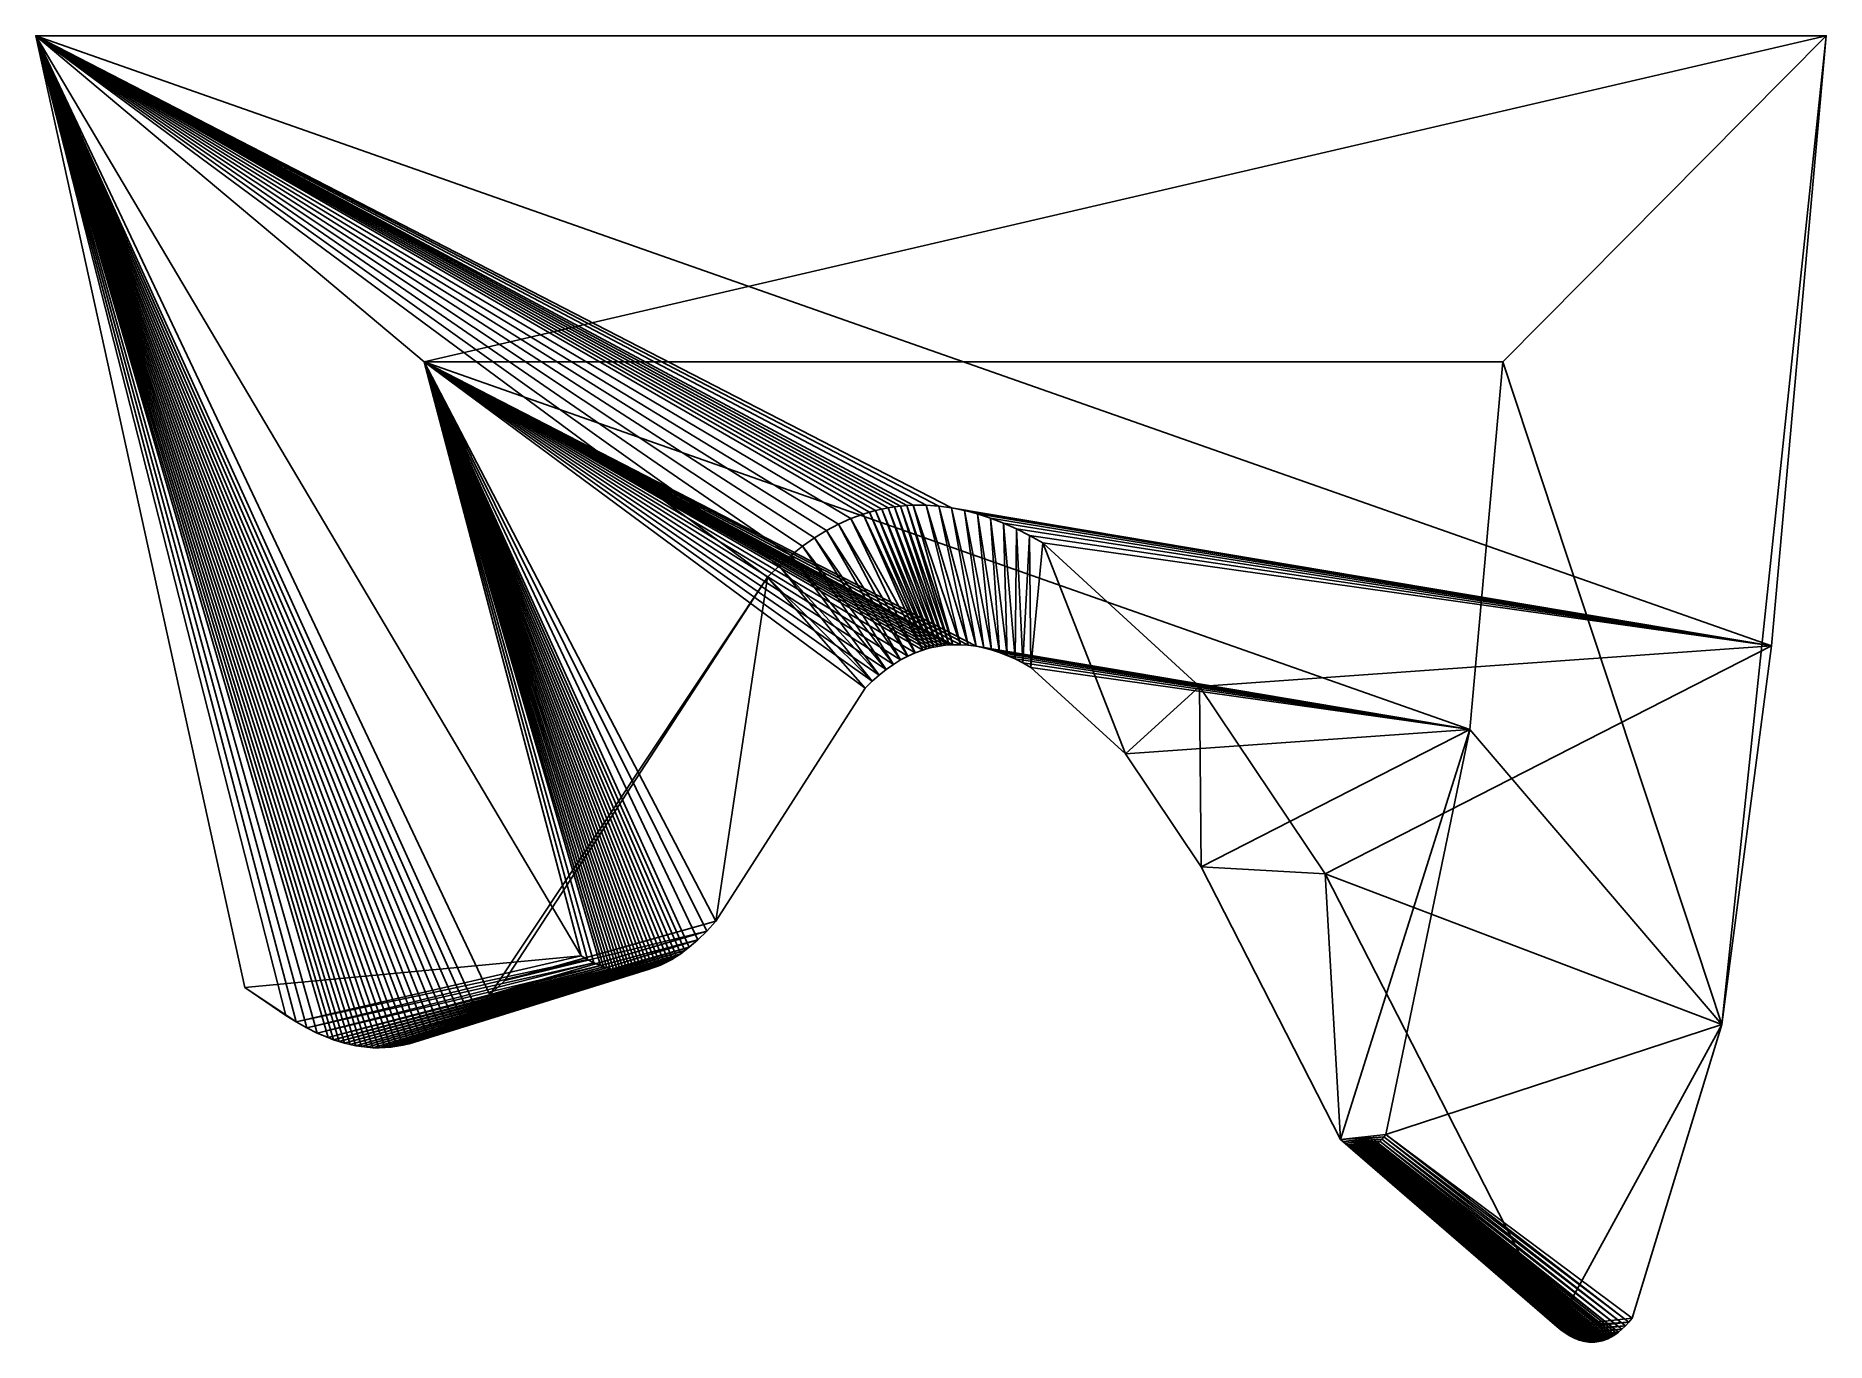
# Model space of a CAD drawing. Extents: x -1 to 1, y -1.46 to 0.
import ezdxf

# ---------------------------------------------------------------- set-up
doc = ezdxf.new("R2010")
doc.units = 0

msp = doc.modelspace()

# ---------------------------------------------------------------- linework, layer by layer
at = {"color": 1}
for points in [[(1, 0, -0.3), (-1, 0, -0.3), (-1, 0, 0.184809)], [(1, 0, -0.3), (-1, 0, 0.184809), (1, 0, 0.184809)], [(-1, 0, -0.3), (-0.766589, -1.062928, -0.3), (-0.766589, -1.062928, 0.184809)], [(-1, 0, -0.3), (-0.766589, -1.062928, 0.184809), (-1, 0, 0.184809)], [(0.938978, -0.68147, -0.3), (-1, 0, -0.3), (1, 0, -0.3)], [(-1, 0, -0.3), (-0.720764, -1.094327, -0.3), (-0.766589, -1.062928, -0.3)], [(-1, 0, -0.3), (-0.70914, -1.101388, -0.3), (-0.720764, -1.094327, -0.3)], [(-1, 0, -0.3), (-0.697404, -1.107923, -0.3), (-0.70914, -1.101388, -0.3)], [(-1, 0, -0.3), (-0.685534, -1.113826, -0.3), (-0.697404, -1.107923, -0.3)], [(-1, 0, -0.3), (-0.673507, -1.118994, -0.3), (-0.685534, -1.113826, -0.3)], [(-1, 0, -0.3), (-0.667428, -1.121268, -0.3), (-0.673507, -1.118994, -0.3)], [(-1, 0, -0.3), (-0.661301, -1.123319, -0.3), (-0.667428, -1.121268, -0.3)], [(-1, 0, -0.3), (-0.655124, -1.125134, -0.3), (-0.661301, -1.123319, -0.3)], [(-1, 0, -0.3), (-0.648894, -1.126698, -0.3), (-0.655124, -1.125134, -0.3)], [(-1, 0, -0.3), (-0.642608, -1.128, -0.3), (-0.648894, -1.126698, -0.3)], [(-1, 0, -0.3), (-0.636263, -1.129025, -0.3), (-0.642608, -1.128, -0.3)], [(-1, 0, -0.3), (-0.629857, -1.129761, -0.3), (-0.636263, -1.129025, -0.3)], [(-1, 0, -0.3), (-0.623386, -1.130195, -0.3), (-0.629857, -1.129761, -0.3)], [(-1, 0, -0.3), (-0.616848, -1.130313, -0.3), (-0.623386, -1.130195, -0.3)], [(-1, 0, -0.3), (-0.610241, -1.130102, -0.3), (-0.616848, -1.130313, -0.3)], [(-1, 0, -0.3), (-0.60356, -1.12955, -0.3), (-0.610241, -1.130102, -0.3)], [(-1, 0, -0.3), (-0.596804, -1.128642, -0.3), (-0.60356, -1.12955, -0.3)], [(-1, 0, -0.3), (-0.58997, -1.127366, -0.3), (-0.596804, -1.128642, -0.3)], [(-1, 0, -0.3), (-0.583054, -1.125709, -0.3), (-0.58997, -1.127366, -0.3)], [(-1, 0, -0.3), (-0.576055, -1.123657, -0.3), (-0.583054, -1.125709, -0.3)], [(-1, 0, -0.3), (-0.568969, -1.121198, -0.3), (-0.576055, -1.123657, -0.3)], [(-1, 0, -0.3), (-0.561794, -1.118318, -0.3), (-0.568969, -1.121198, -0.3)], [(-1, 0, -0.3), (-0.554526, -1.115004, -0.3), (-0.561794, -1.118318, -0.3)], [(-1, 0, -0.3), (-0.547163, -1.111243, -0.3), (-0.554526, -1.115004, -0.3)], [(-1, 0, -0.3), (-0.539702, -1.107021, -0.3), (-0.547163, -1.111243, -0.3)], [(-1, 0, -0.3), (-0.53214, -1.102327, -0.3), (-0.539702, -1.107021, -0.3)], [(-1, 0, -0.3), (-0.524475, -1.097145, -0.3), (-0.53214, -1.102327, -0.3)], [(-1, 0, -0.3), (-0.516704, -1.091464, -0.3), (-0.524475, -1.097145, -0.3)], [(-1, 0, -0.3), (-0.508824, -1.08527, -0.3), (-0.516704, -1.091464, -0.3)], [(-1, 0, -0.3), (-0.492724, -1.071291, -0.3), (-0.508824, -1.08527, -0.3)], [(-1, 0, -0.3), (-0.182493, -0.604715, -0.3), (-0.492724, -1.071291, -0.3)], [(-1, 0, -0.3), (-0.16961, -0.592039, -0.3), (-0.182493, -0.604715, -0.3)], [(-1, 0, -0.3), (-0.156583, -0.580497, -0.3), (-0.16961, -0.592039, -0.3)], [(-1, 0, -0.3), (-0.143419, -0.570074, -0.3), (-0.156583, -0.580497, -0.3)], [(-1, 0, -0.3), (-0.130124, -0.560756, -0.3), (-0.143419, -0.570074, -0.3)], [(-1, 0, -0.3), (-0.116704, -0.55253, -0.3), (-0.130124, -0.560756, -0.3)], [(-1, 0, -0.3), (-0.103165, -0.545383, -0.3), (-0.116704, -0.55253, -0.3)], [(-1, 0, -0.3), (-0.089513, -0.539299, -0.3), (-0.103165, -0.545383, -0.3)], [(-1, 0, -0.3), (-0.075754, -0.534266, -0.3), (-0.089513, -0.539299, -0.3)], [(-1, 0, -0.3), (-0.068836, -0.532139, -0.3), (-0.075754, -0.534266, -0.3)], [(-1, 0, -0.3), (-0.061893, -0.530269, -0.3), (-0.068836, -0.532139, -0.3)], [(-1, 0, -0.3), (-0.054927, -0.528655, -0.3), (-0.061893, -0.530269, -0.3)], [(-1, 0, -0.3), (-0.047938, -0.527295, -0.3), (-0.054927, -0.528655, -0.3)], [(-1, 0, -0.3), (-0.040926, -0.526187, -0.3), (-0.047938, -0.527295, -0.3)], [(-1, 0, -0.3), (-0.033893, -0.525329, -0.3), (-0.040926, -0.526187, -0.3)], [(-1, 0, -0.3), (-0.026839, -0.524721, -0.3), (-0.033893, -0.525329, -0.3)], [(-1, 0, -0.3), (-0.019765, -0.524359, -0.3), (-0.026839, -0.524721, -0.3)], [(-1, 0, -0.3), (-0.00556, -0.52437, -0.3), (-0.019765, -0.524359, -0.3)], [(-1, 0, -0.3), (0.008717, -0.525349, -0.3), (-0.00556, -0.52437, -0.3)], [(-1, 0, -0.3), (0.023058, -0.527281, -0.3), (0.008717, -0.525349, -0.3)], [(0.938978, -0.68147, -0.3), (0.023058, -0.527281, -0.3), (-1, 0, -0.3)], [(1, 0, 0.184809), (-1, 0, 0.184809), (-0.566031, -0.364266, 0.350233)], [(-1, 0, 0.184809), (-0.766589, -1.062928, 0.184809), (-0.390814, -1.027752, 0.350233)], [(-0.390814, -1.027752, 0.350233), (-0.566031, -0.364266, 0.350233), (-1, 0, 0.184809)], [(-0.566031, -0.364266, 0.350233), (0.638788, -0.364266, 0.350233), (1, 0, 0.184809)], [(0.883434, -1.104211, 0.184809), (1, 0, 0.184809), (0.638788, -0.364266, 0.350233)], [(0.938978, -0.68147, -0.3), (1, 0, 0.184809), (0.883434, -1.104211, 0.184809)], [(0.938978, -0.68147, -0.3), (1, 0, -0.3), (1, 0, 0.184809)], [(0.602028, -0.77479, 0.350233), (0.638788, -0.364266, 0.350233), (-0.566031, -0.364266, 0.350233)], [(-0.566031, -0.364266, 0.350233), (-0.390814, -1.027752, 0.350233), (-0.383744, -1.031689, 0.350233)], [(-0.566031, -0.364266, 0.350233), (-0.383744, -1.031689, 0.350233), (-0.376594, -1.035245, 0.350233)], [(-0.566031, -0.364266, 0.350233), (-0.376594, -1.035245, 0.350233), (-0.369349, -1.038358, 0.350233)], [(-0.566031, -0.364266, 0.350233), (-0.369349, -1.038358, 0.350233), (-0.365687, -1.039729, 0.350233)], [(-0.566031, -0.364266, 0.350233), (-0.365687, -1.039729, 0.350233), (-0.361996, -1.040964, 0.350233)], [(-0.566031, -0.364266, 0.350233), (-0.361996, -1.040964, 0.350233), (-0.358275, -1.042057, 0.350233)], [(-0.566031, -0.364266, 0.350233), (-0.358275, -1.042057, 0.350233), (-0.354522, -1.043, 0.350233)], [(-0.566031, -0.364266, 0.350233), (-0.354522, -1.043, 0.350233), (-0.350735, -1.043784, 0.350233)], [(-0.566031, -0.364266, 0.350233), (-0.350735, -1.043784, 0.350233), (-0.346913, -1.044401, 0.350233)], [(-0.566031, -0.364266, 0.350233), (-0.346913, -1.044401, 0.350233), (-0.343053, -1.044845, 0.350233)], [(-0.566031, -0.364266, 0.350233), (-0.343053, -1.044845, 0.350233), (-0.339155, -1.045106, 0.350233)], [(-0.566031, -0.364266, 0.350233), (-0.339155, -1.045106, 0.350233), (-0.335217, -1.045177, 0.350233)], [(-0.566031, -0.364266, 0.350233), (-0.335217, -1.045177, 0.350233), (-0.331236, -1.04505, 0.350233)], [(-0.566031, -0.364266, 0.350233), (-0.331236, -1.04505, 0.350233), (-0.327212, -1.044717, 0.350233)], [(-0.566031, -0.364266, 0.350233), (-0.327212, -1.044717, 0.350233), (-0.323142, -1.04417, 0.350233)], [(-0.566031, -0.364266, 0.350233), (-0.323142, -1.04417, 0.350233), (-0.319025, -1.043402, 0.350233)], [(-0.566031, -0.364266, 0.350233), (-0.319025, -1.043402, 0.350233), (-0.314859, -1.042404, 0.350233)], [(-0.566031, -0.364266, 0.350233), (-0.314859, -1.042404, 0.350233), (-0.310643, -1.041168, 0.350233)], [(-0.566031, -0.364266, 0.350233), (-0.310643, -1.041168, 0.350233), (-0.306374, -1.039686, 0.350233)], [(-0.566031, -0.364266, 0.350233), (-0.306374, -1.039686, 0.350233), (-0.302051, -1.037951, 0.350233)], [(-0.566031, -0.364266, 0.350233), (-0.302051, -1.037951, 0.350233), (-0.297673, -1.035955, 0.350233)], [(-0.566031, -0.364266, 0.350233), (-0.297673, -1.035955, 0.350233), (-0.293238, -1.033689, 0.350233)], [(-0.566031, -0.364266, 0.350233), (-0.293238, -1.033689, 0.350233), (-0.288743, -1.031146, 0.350233)], [(-0.566031, -0.364266, 0.350233), (-0.288743, -1.031146, 0.350233), (-0.284188, -1.028318, 0.350233)], [(-0.566031, -0.364266, 0.350233), (-0.284188, -1.028318, 0.350233), (-0.27957, -1.025196, 0.350233)], [(-0.566031, -0.364266, 0.350233), (-0.27957, -1.025196, 0.350233), (-0.274889, -1.021774, 0.350233)], [(-0.566031, -0.364266, 0.350233), (-0.274889, -1.021774, 0.350233), (-0.270142, -1.018043, 0.350233)], [(-0.566031, -0.364266, 0.350233), (-0.270142, -1.018043, 0.350233), (-0.260443, -1.009622, 0.350233)], [(-0.566031, -0.364266, 0.350233), (-0.260443, -1.009622, 0.350233), (-0.250462, -0.99987, 0.350233)], [(-0.566031, -0.364266, 0.350233), (-0.250462, -0.99987, 0.350233), (-0.240184, -0.988724, 0.350233)], [(-0.566031, -0.364266, 0.350233), (-0.240184, -0.988724, 0.350233), (-0.073557, -0.728552, 0.350233)], [(-0.566031, -0.364266, 0.350233), (-0.073557, -0.728552, 0.350233), (-0.065796, -0.720916, 0.350233)], [(-0.566031, -0.364266, 0.350233), (-0.065796, -0.720916, 0.350233), (-0.057948, -0.713963, 0.350233)], [(-0.566031, -0.364266, 0.350233), (-0.057948, -0.713963, 0.350233), (-0.050018, -0.707684, 0.350233)], [(-0.566031, -0.364266, 0.350233), (-0.050018, -0.707684, 0.350233), (-0.042009, -0.702071, 0.350233)], [(-0.566031, -0.364266, 0.350233), (-0.042009, -0.702071, 0.350233), (-0.033925, -0.697115, 0.350233)], [(-0.566031, -0.364266, 0.350233), (-0.033925, -0.697115, 0.350233), (-0.025769, -0.692809, 0.350233)], [(-0.566031, -0.364266, 0.350233), (-0.025769, -0.692809, 0.350233), (-0.017545, -0.689145, 0.350233)], [(-0.566031, -0.364266, 0.350233), (-0.017545, -0.689145, 0.350233), (-0.009256, -0.686112, 0.350233)], [(-0.566031, -0.364266, 0.350233), (-0.009256, -0.686112, 0.350233), (-0.005089, -0.684831, 0.350233)], [(-0.566031, -0.364266, 0.350233), (-0.005089, -0.684831, 0.350233), (-0.000906, -0.683705, 0.350233)], [(-0.566031, -0.364266, 0.350233), (-0.000906, -0.683705, 0.350233), (0.00329, -0.682732, 0.350233)], [(-0.566031, -0.364266, 0.350233), (0.00329, -0.682732, 0.350233), (0.007501, -0.681913, 0.350233)], [(-0.566031, -0.364266, 0.350233), (0.007501, -0.681913, 0.350233), (0.011724, -0.681246, 0.350233)], [(-0.566031, -0.364266, 0.350233), (0.011724, -0.681246, 0.350233), (0.015961, -0.680729, 0.350233)], [(-0.566031, -0.364266, 0.350233), (0.015961, -0.680729, 0.350233), (0.020211, -0.680363, 0.350233)], [(-0.566031, -0.364266, 0.350233), (0.020211, -0.680363, 0.350233), (0.024472, -0.680145, 0.350233)], [(-0.566031, -0.364266, 0.350233), (0.024472, -0.680145, 0.350233), (0.033029, -0.680151, 0.350233)], [(-0.566031, -0.364266, 0.350233), (0.033029, -0.680151, 0.350233), (0.04163, -0.680741, 0.350233)], [(-0.566031, -0.364266, 0.350233), (0.04163, -0.680741, 0.350233), (0.050269, -0.681905, 0.350233)], [(0.602028, -0.77479, 0.350233), (-0.566031, -0.364266, 0.350233), (0.050269, -0.681905, 0.350233)], [(0.638788, -0.364266, 0.350233), (0.602028, -0.77479, 0.350233), (0.883434, -1.104211, 0.184809)], [(-0.103165, -0.545383, -0.3), (-0.089513, -0.539299, -0.3), (-0.089513, -0.539299, 0.184809)], [(-0.103165, -0.545383, -0.3), (-0.089513, -0.539299, 0.184809), (-0.103165, -0.545383, 0.184809)], [(-0.103165, -0.545383, 0.184809), (-0.089513, -0.539299, 0.184809), (-0.017545, -0.689145, 0.350233)], [(-0.089513, -0.539299, -0.3), (-0.075754, -0.534266, -0.3), (-0.075754, -0.534266, 0.184809)], [(-0.089513, -0.539299, -0.3), (-0.075754, -0.534266, 0.184809), (-0.089513, -0.539299, 0.184809)], [(-0.089513, -0.539299, 0.184809), (-0.075754, -0.534266, 0.184809), (-0.009256, -0.686112, 0.350233)], [(-0.009256, -0.686112, 0.350233), (-0.017545, -0.689145, 0.350233), (-0.089513, -0.539299, 0.184809)], [(-0.075754, -0.534266, -0.3), (-0.068836, -0.532139, -0.3), (-0.068836, -0.532139, 0.184809)], [(-0.075754, -0.534266, -0.3), (-0.068836, -0.532139, 0.184809), (-0.075754, -0.534266, 0.184809)], [(-0.075754, -0.534266, 0.184809), (-0.068836, -0.532139, 0.184809), (-0.005089, -0.684831, 0.350233)], [(-0.005089, -0.684831, 0.350233), (-0.009256, -0.686112, 0.350233), (-0.075754, -0.534266, 0.184809)], [(-0.068836, -0.532139, -0.3), (-0.061893, -0.530269, -0.3), (-0.061893, -0.530269, 0.184809)], [(-0.068836, -0.532139, -0.3), (-0.061893, -0.530269, 0.184809), (-0.068836, -0.532139, 0.184809)], [(-0.068836, -0.532139, 0.184809), (-0.061893, -0.530269, 0.184809), (-0.000906, -0.683705, 0.350233)], [(-0.000906, -0.683705, 0.350233), (-0.005089, -0.684831, 0.350233), (-0.068836, -0.532139, 0.184809)], [(-0.061893, -0.530269, -0.3), (-0.054927, -0.528655, -0.3), (-0.054927, -0.528655, 0.184809)], [(-0.061893, -0.530269, -0.3), (-0.054927, -0.528655, 0.184809), (-0.061893, -0.530269, 0.184809)], [(-0.061893, -0.530269, 0.184809), (-0.054927, -0.528655, 0.184809), (0.00329, -0.682732, 0.350233)], [(0.00329, -0.682732, 0.350233), (-0.000906, -0.683705, 0.350233), (-0.061893, -0.530269, 0.184809)], [(-0.054927, -0.528655, -0.3), (-0.047938, -0.527295, -0.3), (-0.047938, -0.527295, 0.184809)], [(-0.054927, -0.528655, -0.3), (-0.047938, -0.527295, 0.184809), (-0.054927, -0.528655, 0.184809)], [(-0.054927, -0.528655, 0.184809), (-0.047938, -0.527295, 0.184809), (0.007501, -0.681913, 0.350233)], [(0.007501, -0.681913, 0.350233), (0.00329, -0.682732, 0.350233), (-0.054927, -0.528655, 0.184809)], [(-0.047938, -0.527295, -0.3), (-0.040926, -0.526187, -0.3), (-0.040926, -0.526187, 0.184809)], [(-0.047938, -0.527295, -0.3), (-0.040926, -0.526187, 0.184809), (-0.047938, -0.527295, 0.184809)], [(-0.047938, -0.527295, 0.184809), (-0.040926, -0.526187, 0.184809), (0.011724, -0.681246, 0.350233)], [(0.011724, -0.681246, 0.350233), (0.007501, -0.681913, 0.350233), (-0.047938, -0.527295, 0.184809)], [(-0.040926, -0.526187, -0.3), (-0.033893, -0.525329, -0.3), (-0.033893, -0.525329, 0.184809)], [(-0.040926, -0.526187, -0.3), (-0.033893, -0.525329, 0.184809), (-0.040926, -0.526187, 0.184809)], [(-0.040926, -0.526187, 0.184809), (-0.033893, -0.525329, 0.184809), (0.015961, -0.680729, 0.350233)], [(0.015961, -0.680729, 0.350233), (0.011724, -0.681246, 0.350233), (-0.040926, -0.526187, 0.184809)], [(-0.033893, -0.525329, -0.3), (-0.026839, -0.524721, -0.3), (-0.026839, -0.524721, 0.184809)], [(-0.033893, -0.525329, -0.3), (-0.026839, -0.524721, 0.184809), (-0.033893, -0.525329, 0.184809)], [(-0.033893, -0.525329, 0.184809), (-0.026839, -0.524721, 0.184809), (0.020211, -0.680363, 0.350233)], [(0.020211, -0.680363, 0.350233), (0.015961, -0.680729, 0.350233), (-0.033893, -0.525329, 0.184809)], [(-0.026839, -0.524721, -0.3), (-0.019765, -0.524359, -0.3), (-0.019765, -0.524359, 0.184809)], [(-0.026839, -0.524721, -0.3), (-0.019765, -0.524359, 0.184809), (-0.026839, -0.524721, 0.184809)], [(-0.026839, -0.524721, 0.184809), (-0.019765, -0.524359, 0.184809), (0.024472, -0.680145, 0.350233)], [(0.024472, -0.680145, 0.350233), (0.020211, -0.680363, 0.350233), (-0.026839, -0.524721, 0.184809)], [(-0.019765, -0.524359, -0.3), (-0.00556, -0.52437, -0.3), (-0.00556, -0.52437, 0.184809)], [(-0.019765, -0.524359, -0.3), (-0.00556, -0.52437, 0.184809), (-0.019765, -0.524359, 0.184809)], [(-0.019765, -0.524359, 0.184809), (-0.00556, -0.52437, 0.184809), (0.033029, -0.680151, 0.350233)], [(0.033029, -0.680151, 0.350233), (0.024472, -0.680145, 0.350233), (-0.019765, -0.524359, 0.184809)], [(-0.00556, -0.52437, -0.3), (0.008717, -0.525349, -0.3), (0.008717, -0.525349, 0.184809)], [(-0.00556, -0.52437, -0.3), (0.008717, -0.525349, 0.184809), (-0.00556, -0.52437, 0.184809)], [(-0.00556, -0.52437, 0.184809), (0.008717, -0.525349, 0.184809), (0.04163, -0.680741, 0.350233)], [(0.04163, -0.680741, 0.350233), (0.033029, -0.680151, 0.350233), (-0.00556, -0.52437, 0.184809)], [(0.008717, -0.525349, -0.3), (0.023058, -0.527281, -0.3), (0.023058, -0.527281, 0.184809)], [(0.008717, -0.525349, -0.3), (0.023058, -0.527281, 0.184809), (0.008717, -0.525349, 0.184809)], [(0.008717, -0.525349, 0.184809), (0.023058, -0.527281, 0.184809), (0.050269, -0.681905, 0.350233)], [(0.050269, -0.681905, 0.350233), (0.04163, -0.680741, 0.350233), (0.008717, -0.525349, 0.184809)], [(0.023058, -0.527281, -0.3), (0.037459, -0.530152, -0.3), (0.037459, -0.530152, 0.184809)], [(0.023058, -0.527281, -0.3), (0.037459, -0.530152, 0.184809), (0.023058, -0.527281, 0.184809)], [(0.938978, -0.68147, -0.3), (0.037459, -0.530152, -0.3), (0.023058, -0.527281, -0.3)], [(0.023058, -0.527281, 0.184809), (0.037459, -0.530152, 0.184809), (0.058944, -0.683635, 0.350233)], [(0.058944, -0.683635, 0.350233), (0.050269, -0.681905, 0.350233), (0.023058, -0.527281, 0.184809)], [(0.037459, -0.530152, -0.3), (0.051913, -0.53395, -0.3), (0.051913, -0.53395, 0.184809)], [(0.037459, -0.530152, -0.3), (0.051913, -0.53395, 0.184809), (0.037459, -0.530152, 0.184809)], [(0.938978, -0.68147, -0.3), (0.051913, -0.53395, -0.3), (0.037459, -0.530152, -0.3)], [(0.037459, -0.530152, 0.184809), (0.051913, -0.53395, 0.184809), (0.067652, -0.685922, 0.350233)], [(0.067652, -0.685922, 0.350233), (0.058944, -0.683635, 0.350233), (0.037459, -0.530152, 0.184809)], [(0.051913, -0.53395, -0.3), (0.066415, -0.53866, -0.3), (0.066415, -0.53866, 0.184809)], [(0.051913, -0.53395, -0.3), (0.066415, -0.53866, 0.184809), (0.051913, -0.53395, 0.184809)], [(0.938978, -0.68147, -0.3), (0.066415, -0.53866, -0.3), (0.051913, -0.53395, -0.3)], [(0.051913, -0.53395, 0.184809), (0.066415, -0.53866, 0.184809), (0.076387, -0.68876, 0.350233)], [(0.076387, -0.68876, 0.350233), (0.067652, -0.685922, 0.350233), (0.051913, -0.53395, 0.184809)], [(0.066415, -0.53866, -0.3), (0.080957, -0.544268, -0.3), (0.080957, -0.544268, 0.184809)], [(0.066415, -0.53866, -0.3), (0.080957, -0.544268, 0.184809), (0.066415, -0.53866, 0.184809)], [(0.938978, -0.68147, -0.3), (0.080957, -0.544268, -0.3), (0.066415, -0.53866, -0.3)], [(0.066415, -0.53866, 0.184809), (0.080957, -0.544268, 0.184809), (0.085148, -0.692138, 0.350233)], [(0.085148, -0.692138, 0.350233), (0.076387, -0.68876, 0.350233), (0.066415, -0.53866, 0.184809)], [(-0.130124, -0.560756, -0.3), (-0.116704, -0.55253, -0.3), (-0.116704, -0.55253, 0.184809)], [(-0.130124, -0.560756, -0.3), (-0.116704, -0.55253, 0.184809), (-0.130124, -0.560756, 0.184809)], [(-0.130124, -0.560756, 0.184809), (-0.116704, -0.55253, 0.184809), (-0.033925, -0.697115, 0.350233)], [(-0.116704, -0.55253, -0.3), (-0.103165, -0.545383, -0.3), (-0.103165, -0.545383, 0.184809)], [(-0.116704, -0.55253, -0.3), (-0.103165, -0.545383, 0.184809), (-0.116704, -0.55253, 0.184809)], [(-0.116704, -0.55253, 0.184809), (-0.103165, -0.545383, 0.184809), (-0.025769, -0.692809, 0.350233)], [(-0.025769, -0.692809, 0.350233), (-0.033925, -0.697115, 0.350233), (-0.116704, -0.55253, 0.184809)], [(-0.017545, -0.689145, 0.350233), (-0.025769, -0.692809, 0.350233), (-0.103165, -0.545383, 0.184809)], [(0.080957, -0.544268, -0.3), (0.095535, -0.550761, -0.3), (0.095535, -0.550761, 0.184809)], [(0.080957, -0.544268, -0.3), (0.095535, -0.550761, 0.184809), (0.080957, -0.544268, 0.184809)], [(0.938978, -0.68147, -0.3), (0.095535, -0.550761, -0.3), (0.080957, -0.544268, -0.3)], [(0.080957, -0.544268, 0.184809), (0.095535, -0.550761, 0.184809), (0.09393, -0.69605, 0.350233)], [(0.09393, -0.69605, 0.350233), (0.085148, -0.692138, 0.350233), (0.080957, -0.544268, 0.184809)], [(0.102729, -0.700485, 0.350233), (0.09393, -0.69605, 0.350233), (0.095535, -0.550761, 0.184809)], [(0.095535, -0.550761, -0.3), (0.110142, -0.558125, -0.3), (0.110142, -0.558125, 0.184809)], [(0.095535, -0.550761, -0.3), (0.110142, -0.558125, 0.184809), (0.095535, -0.550761, 0.184809)], [(0.938978, -0.68147, -0.3), (0.110142, -0.558125, -0.3), (0.095535, -0.550761, -0.3)], [(0.095535, -0.550761, 0.184809), (0.110142, -0.558125, 0.184809), (0.102729, -0.700485, 0.350233)], [(0.111543, -0.705437, 0.350233), (0.102729, -0.700485, 0.350233), (0.110142, -0.558125, 0.184809)], [(0.110142, -0.558125, -0.3), (0.124773, -0.566345, -0.3), (0.124773, -0.566345, 0.184809)], [(0.110142, -0.558125, -0.3), (0.124773, -0.566345, 0.184809), (0.110142, -0.558125, 0.184809)], [(0.938978, -0.68147, -0.3), (0.124773, -0.566345, -0.3), (0.110142, -0.558125, -0.3)], [(0.110142, -0.558125, 0.184809), (0.124773, -0.566345, 0.184809), (0.111543, -0.705437, 0.350233)], [(-0.156583, -0.580497, -0.3), (-0.143419, -0.570074, -0.3), (-0.143419, -0.570074, 0.184809)], [(-0.156583, -0.580497, -0.3), (-0.143419, -0.570074, 0.184809), (-0.156583, -0.580497, 0.184809)], [(-0.156583, -0.580497, 0.184809), (-0.143419, -0.570074, 0.184809), (-0.050018, -0.707684, 0.350233)], [(-0.143419, -0.570074, -0.3), (-0.130124, -0.560756, -0.3), (-0.130124, -0.560756, 0.184809)], [(-0.143419, -0.570074, -0.3), (-0.130124, -0.560756, 0.184809), (-0.143419, -0.570074, 0.184809)], [(-0.143419, -0.570074, 0.184809), (-0.130124, -0.560756, 0.184809), (-0.042009, -0.702071, 0.350233)], [(-0.042009, -0.702071, 0.350233), (-0.050018, -0.707684, 0.350233), (-0.143419, -0.570074, 0.184809)], [(-0.033925, -0.697115, 0.350233), (-0.042009, -0.702071, 0.350233), (-0.130124, -0.560756, 0.184809)], [(0.217091, -0.802094, 0.350233), (0.111543, -0.705437, 0.350233), (0.124773, -0.566345, 0.184809)], [(0.124773, -0.566345, -0.3), (0.299983, -0.726795, -0.3), (0.299983, -0.726795, 0.184809)], [(0.124773, -0.566345, -0.3), (0.299983, -0.726795, 0.184809), (0.124773, -0.566345, 0.184809)], [(0.938978, -0.68147, -0.3), (0.299983, -0.726795, -0.3), (0.124773, -0.566345, -0.3)], [(0.124773, -0.566345, 0.184809), (0.299983, -0.726795, 0.184809), (0.217091, -0.802094, 0.350233)], [(-0.182493, -0.604715, -0.3), (-0.16961, -0.592039, -0.3), (-0.16961, -0.592039, 0.184809)], [(-0.182493, -0.604715, -0.3), (-0.16961, -0.592039, 0.184809), (-0.182493, -0.604715, 0.184809)], [(-0.182493, -0.604715, 0.184809), (-0.16961, -0.592039, 0.184809), (-0.065796, -0.720916, 0.350233)], [(-0.16961, -0.592039, -0.3), (-0.156583, -0.580497, -0.3), (-0.156583, -0.580497, 0.184809)], [(-0.16961, -0.592039, -0.3), (-0.156583, -0.580497, 0.184809), (-0.16961, -0.592039, 0.184809)], [(-0.16961, -0.592039, 0.184809), (-0.156583, -0.580497, 0.184809), (-0.057948, -0.713963, 0.350233)], [(-0.057948, -0.713963, 0.350233), (-0.065796, -0.720916, 0.350233), (-0.16961, -0.592039, 0.184809)], [(-0.050018, -0.707684, 0.350233), (-0.057948, -0.713963, 0.350233), (-0.156583, -0.580497, 0.184809)], [(-0.492724, -1.071291, -0.3), (-0.182493, -0.604715, -0.3), (-0.182493, -0.604715, 0.184809)], [(-0.492724, -1.071291, -0.3), (-0.182493, -0.604715, 0.184809), (-0.476155, -1.055104, 0.184809)], [(-0.476155, -1.055104, 0.184809), (-0.182493, -0.604715, 0.184809), (-0.240184, -0.988724, 0.350233)], [(-0.073557, -0.728552, 0.350233), (-0.240184, -0.988724, 0.350233), (-0.182493, -0.604715, 0.184809)], [(-0.065796, -0.720916, 0.350233), (-0.073557, -0.728552, 0.350233), (-0.182493, -0.604715, 0.184809)], [(0.602028, -0.77479, 0.350233), (0.050269, -0.681905, 0.350233), (0.058944, -0.683635, 0.350233)], [(0.602028, -0.77479, 0.350233), (0.058944, -0.683635, 0.350233), (0.067652, -0.685922, 0.350233)], [(0.602028, -0.77479, 0.350233), (0.067652, -0.685922, 0.350233), (0.076387, -0.68876, 0.350233)], [(0.602028, -0.77479, 0.350233), (0.076387, -0.68876, 0.350233), (0.085148, -0.692138, 0.350233)], [(0.602028, -0.77479, 0.350233), (0.085148, -0.692138, 0.350233), (0.09393, -0.69605, 0.350233)], [(0.602028, -0.77479, 0.350233), (0.09393, -0.69605, 0.350233), (0.102729, -0.700485, 0.350233)], [(0.938978, -0.68147, -0.3), (0.44044, -0.936014, -0.3), (0.299983, -0.726795, -0.3)], [(0.883434, -1.104211, -0.3), (0.44044, -0.936014, -0.3), (0.938978, -0.68147, -0.3)], [(0.883434, -1.104211, -0.3), (0.938978, -0.68147, -0.3), (0.883434, -1.104211, 0.184809)], [(0.602028, -0.77479, 0.350233), (0.102729, -0.700485, 0.350233), (0.111543, -0.705437, 0.350233)], [(0.602028, -0.77479, 0.350233), (0.111543, -0.705437, 0.350233), (0.217091, -0.802094, 0.350233)], [(0.301704, -0.928129, 0.350233), (0.217091, -0.802094, 0.350233), (0.299983, -0.726795, 0.184809)], [(0.299983, -0.726795, -0.3), (0.44044, -0.936014, -0.3), (0.44044, -0.936014, 0.184809)], [(0.299983, -0.726795, -0.3), (0.44044, -0.936014, 0.184809), (0.299983, -0.726795, 0.184809)], [(0.299983, -0.726795, 0.184809), (0.44044, -0.936014, 0.184809), (0.301704, -0.928129, 0.350233)], [(0.602028, -0.77479, 0.350233), (0.217091, -0.802094, 0.350233), (0.301704, -0.928129, 0.350233)], [(0.602028, -0.77479, 0.350233), (0.301704, -0.928129, 0.350233), (0.457494, -1.232609, 0.350233)], [(0.508247, -1.227058, 0.350233), (0.602028, -0.77479, 0.350233), (0.457494, -1.232609, 0.350233)], [(0.602028, -0.77479, 0.350233), (0.508247, -1.227058, 0.350233), (0.883434, -1.104211, 0.184809)], [(0.457494, -1.232609, 0.350233), (0.301704, -0.928129, 0.350233), (0.44044, -0.936014, 0.184809)], [(0.44044, -0.936014, -0.3), (0.699052, -1.44145, -0.3), (0.699052, -1.44145, 0.184809)], [(0.44044, -0.936014, -0.3), (0.699052, -1.44145, 0.184809), (0.44044, -0.936014, 0.184809)], [(0.883434, -1.104211, -0.3), (0.699052, -1.44145, -0.3), (0.44044, -0.936014, -0.3)], [(0.44044, -0.936014, 0.184809), (0.699052, -1.44145, 0.184809), (0.457494, -1.232609, 0.350233)], [(-0.492724, -1.071291, 0.184809), (-0.476155, -1.055104, 0.184809), (-0.250462, -0.99987, 0.350233)], [(-0.250462, -0.99987, 0.350233), (-0.260443, -1.009622, 0.350233), (-0.492724, -1.071291, 0.184809)], [(-0.240184, -0.988724, 0.350233), (-0.250462, -0.99987, 0.350233), (-0.476155, -1.055104, 0.184809)], [(-0.516704, -1.091464, 0.184809), (-0.508824, -1.08527, 0.184809), (-0.270142, -1.018043, 0.350233)], [(-0.270142, -1.018043, 0.350233), (-0.274889, -1.021774, 0.350233), (-0.516704, -1.091464, 0.184809)], [(-0.508824, -1.08527, 0.184809), (-0.492724, -1.071291, 0.184809), (-0.260443, -1.009622, 0.350233)], [(-0.260443, -1.009622, 0.350233), (-0.270142, -1.018043, 0.350233), (-0.508824, -1.08527, 0.184809)], [(-0.766589, -1.062928, 0.184809), (-0.70914, -1.101388, 0.184809), (-0.390814, -1.027752, 0.350233)], [(-0.383744, -1.031689, 0.350233), (-0.390814, -1.027752, 0.350233), (-0.70914, -1.101388, 0.184809)], [(-0.70914, -1.101388, 0.184809), (-0.697404, -1.107923, 0.184809), (-0.383744, -1.031689, 0.350233)], [(-0.376594, -1.035245, 0.350233), (-0.383744, -1.031689, 0.350233), (-0.697404, -1.107923, 0.184809)], [(-0.697404, -1.107923, 0.184809), (-0.685534, -1.113826, 0.184809), (-0.376594, -1.035245, 0.350233)], [(-0.369349, -1.038358, 0.350233), (-0.376594, -1.035245, 0.350233), (-0.685534, -1.113826, 0.184809)], [(-0.685534, -1.113826, 0.184809), (-0.673507, -1.118994, 0.184809), (-0.369349, -1.038358, 0.350233)], [(-0.365687, -1.039729, 0.350233), (-0.369349, -1.038358, 0.350233), (-0.673507, -1.118994, 0.184809)], [(-0.673507, -1.118994, 0.184809), (-0.667428, -1.121268, 0.184809), (-0.365687, -1.039729, 0.350233)], [(-0.361996, -1.040964, 0.350233), (-0.365687, -1.039729, 0.350233), (-0.667428, -1.121268, 0.184809)], [(-0.576055, -1.123657, 0.184809), (-0.568969, -1.121198, 0.184809), (-0.306374, -1.039686, 0.350233)], [(-0.306374, -1.039686, 0.350233), (-0.310643, -1.041168, 0.350233), (-0.576055, -1.123657, 0.184809)], [(-0.568969, -1.121198, 0.184809), (-0.561794, -1.118318, 0.184809), (-0.302051, -1.037951, 0.350233)], [(-0.302051, -1.037951, 0.350233), (-0.306374, -1.039686, 0.350233), (-0.568969, -1.121198, 0.184809)], [(-0.561794, -1.118318, 0.184809), (-0.554526, -1.115004, 0.184809), (-0.297673, -1.035955, 0.350233)], [(-0.297673, -1.035955, 0.350233), (-0.302051, -1.037951, 0.350233), (-0.561794, -1.118318, 0.184809)], [(-0.554526, -1.115004, 0.184809), (-0.547163, -1.111243, 0.184809), (-0.293238, -1.033689, 0.350233)], [(-0.293238, -1.033689, 0.350233), (-0.297673, -1.035955, 0.350233), (-0.554526, -1.115004, 0.184809)], [(-0.547163, -1.111243, 0.184809), (-0.539702, -1.107021, 0.184809), (-0.288743, -1.031146, 0.350233)], [(-0.288743, -1.031146, 0.350233), (-0.293238, -1.033689, 0.350233), (-0.547163, -1.111243, 0.184809)], [(-0.539702, -1.107021, 0.184809), (-0.53214, -1.102327, 0.184809), (-0.284188, -1.028318, 0.350233)], [(-0.284188, -1.028318, 0.350233), (-0.288743, -1.031146, 0.350233), (-0.539702, -1.107021, 0.184809)], [(-0.53214, -1.102327, 0.184809), (-0.524475, -1.097145, 0.184809), (-0.27957, -1.025196, 0.350233)], [(-0.27957, -1.025196, 0.350233), (-0.284188, -1.028318, 0.350233), (-0.53214, -1.102327, 0.184809)], [(-0.524475, -1.097145, 0.184809), (-0.516704, -1.091464, 0.184809), (-0.274889, -1.021774, 0.350233)], [(-0.274889, -1.021774, 0.350233), (-0.27957, -1.025196, 0.350233), (-0.524475, -1.097145, 0.184809)], [(-0.667428, -1.121268, 0.184809), (-0.661301, -1.123319, 0.184809), (-0.361996, -1.040964, 0.350233)], [(-0.358275, -1.042057, 0.350233), (-0.361996, -1.040964, 0.350233), (-0.661301, -1.123319, 0.184809)], [(-0.661301, -1.123319, 0.184809), (-0.655124, -1.125134, 0.184809), (-0.358275, -1.042057, 0.350233)], [(-0.354522, -1.043, 0.350233), (-0.358275, -1.042057, 0.350233), (-0.655124, -1.125134, 0.184809)], [(-0.655124, -1.125134, 0.184809), (-0.648894, -1.126698, 0.184809), (-0.354522, -1.043, 0.350233)], [(-0.350735, -1.043784, 0.350233), (-0.354522, -1.043, 0.350233), (-0.648894, -1.126698, 0.184809)], [(-0.648894, -1.126698, 0.184809), (-0.642608, -1.128, 0.184809), (-0.350735, -1.043784, 0.350233)], [(-0.346913, -1.044401, 0.350233), (-0.350735, -1.043784, 0.350233), (-0.642608, -1.128, 0.184809)], [(-0.642608, -1.128, 0.184809), (-0.636263, -1.129025, 0.184809), (-0.346913, -1.044401, 0.350233)], [(-0.343053, -1.044845, 0.350233), (-0.346913, -1.044401, 0.350233), (-0.636263, -1.129025, 0.184809)], [(-0.636263, -1.129025, 0.184809), (-0.629857, -1.129761, 0.184809), (-0.343053, -1.044845, 0.350233)], [(-0.339155, -1.045106, 0.350233), (-0.343053, -1.044845, 0.350233), (-0.629857, -1.129761, 0.184809)], [(-0.629857, -1.129761, 0.184809), (-0.623386, -1.130195, 0.184809), (-0.339155, -1.045106, 0.350233)], [(-0.335217, -1.045177, 0.350233), (-0.339155, -1.045106, 0.350233), (-0.623386, -1.130195, 0.184809)], [(-0.623386, -1.130195, 0.184809), (-0.616848, -1.130313, 0.184809), (-0.335217, -1.045177, 0.350233)], [(-0.616848, -1.130313, 0.184809), (-0.610241, -1.130102, 0.184809), (-0.331236, -1.04505, 0.350233)], [(-0.331236, -1.04505, 0.350233), (-0.335217, -1.045177, 0.350233), (-0.616848, -1.130313, 0.184809)], [(-0.610241, -1.130102, 0.184809), (-0.60356, -1.12955, 0.184809), (-0.327212, -1.044717, 0.350233)], [(-0.327212, -1.044717, 0.350233), (-0.331236, -1.04505, 0.350233), (-0.610241, -1.130102, 0.184809)], [(-0.60356, -1.12955, 0.184809), (-0.596804, -1.128642, 0.184809), (-0.323142, -1.04417, 0.350233)], [(-0.323142, -1.04417, 0.350233), (-0.327212, -1.044717, 0.350233), (-0.60356, -1.12955, 0.184809)], [(-0.596804, -1.128642, 0.184809), (-0.58997, -1.127366, 0.184809), (-0.319025, -1.043402, 0.350233)], [(-0.319025, -1.043402, 0.350233), (-0.323142, -1.04417, 0.350233), (-0.596804, -1.128642, 0.184809)], [(-0.58997, -1.127366, 0.184809), (-0.583054, -1.125709, 0.184809), (-0.314859, -1.042404, 0.350233)], [(-0.314859, -1.042404, 0.350233), (-0.319025, -1.043402, 0.350233), (-0.58997, -1.127366, 0.184809)], [(-0.583054, -1.125709, 0.184809), (-0.576055, -1.123657, 0.184809), (-0.310643, -1.041168, 0.350233)], [(-0.310643, -1.041168, 0.350233), (-0.314859, -1.042404, 0.350233), (-0.583054, -1.125709, 0.184809)], [(-0.492724, -1.071291, -0.3), (-0.476155, -1.055104, 0.184809), (-0.492724, -1.071291, 0.184809)], [(-0.766589, -1.062928, -0.3), (-0.720764, -1.094327, -0.3), (-0.70914, -1.101388, 0.184809)], [(-0.766589, -1.062928, -0.3), (-0.70914, -1.101388, 0.184809), (-0.766589, -1.062928, 0.184809)], [(-0.508824, -1.08527, -0.3), (-0.492724, -1.071291, -0.3), (-0.492724, -1.071291, 0.184809)], [(-0.508824, -1.08527, -0.3), (-0.492724, -1.071291, 0.184809), (-0.508824, -1.08527, 0.184809)], [(-0.720764, -1.094327, -0.3), (-0.70914, -1.101388, -0.3), (-0.70914, -1.101388, 0.184809)], [(-0.53214, -1.102327, -0.3), (-0.524475, -1.097145, -0.3), (-0.524475, -1.097145, 0.184809)], [(-0.53214, -1.102327, -0.3), (-0.524475, -1.097145, 0.184809), (-0.53214, -1.102327, 0.184809)], [(-0.524475, -1.097145, -0.3), (-0.516704, -1.091464, -0.3), (-0.516704, -1.091464, 0.184809)], [(-0.524475, -1.097145, -0.3), (-0.516704, -1.091464, 0.184809), (-0.524475, -1.097145, 0.184809)], [(-0.516704, -1.091464, -0.3), (-0.508824, -1.08527, -0.3), (-0.508824, -1.08527, 0.184809)], [(-0.516704, -1.091464, -0.3), (-0.508824, -1.08527, 0.184809), (-0.516704, -1.091464, 0.184809)], [(-0.70914, -1.101388, -0.3), (-0.697404, -1.107923, -0.3), (-0.697404, -1.107923, 0.184809)], [(-0.70914, -1.101388, -0.3), (-0.697404, -1.107923, 0.184809), (-0.70914, -1.101388, 0.184809)], [(-0.697404, -1.107923, -0.3), (-0.685534, -1.113826, -0.3), (-0.685534, -1.113826, 0.184809)], [(-0.697404, -1.107923, -0.3), (-0.685534, -1.113826, 0.184809), (-0.697404, -1.107923, 0.184809)], [(-0.685534, -1.113826, -0.3), (-0.673507, -1.118994, -0.3), (-0.673507, -1.118994, 0.184809)], [(-0.685534, -1.113826, -0.3), (-0.673507, -1.118994, 0.184809), (-0.685534, -1.113826, 0.184809)], [(-0.673507, -1.118994, -0.3), (-0.667428, -1.121268, -0.3), (-0.667428, -1.121268, 0.184809)], [(-0.673507, -1.118994, -0.3), (-0.667428, -1.121268, 0.184809), (-0.673507, -1.118994, 0.184809)], [(-0.568969, -1.121198, -0.3), (-0.561794, -1.118318, -0.3), (-0.561794, -1.118318, 0.184809)], [(-0.568969, -1.121198, -0.3), (-0.561794, -1.118318, 0.184809), (-0.568969, -1.121198, 0.184809)], [(-0.561794, -1.118318, -0.3), (-0.554526, -1.115004, -0.3), (-0.554526, -1.115004, 0.184809)], [(-0.561794, -1.118318, -0.3), (-0.554526, -1.115004, 0.184809), (-0.561794, -1.118318, 0.184809)], [(-0.554526, -1.115004, -0.3), (-0.547163, -1.111243, -0.3), (-0.547163, -1.111243, 0.184809)], [(-0.554526, -1.115004, -0.3), (-0.547163, -1.111243, 0.184809), (-0.554526, -1.115004, 0.184809)], [(-0.547163, -1.111243, -0.3), (-0.539702, -1.107021, -0.3), (-0.539702, -1.107021, 0.184809)], [(-0.547163, -1.111243, -0.3), (-0.539702, -1.107021, 0.184809), (-0.547163, -1.111243, 0.184809)], [(-0.539702, -1.107021, -0.3), (-0.53214, -1.102327, -0.3), (-0.53214, -1.102327, 0.184809)], [(-0.539702, -1.107021, -0.3), (-0.53214, -1.102327, 0.184809), (-0.539702, -1.107021, 0.184809)], [(0.783301, -1.432236, 0.184809), (0.883434, -1.104211, 0.184809), (0.508247, -1.227058, 0.350233)], [(0.783301, -1.432236, -0.3), (0.699052, -1.44145, -0.3), (0.883434, -1.104211, -0.3)], [(0.783301, -1.432236, -0.3), (0.883434, -1.104211, -0.3), (0.883434, -1.104211, 0.184809)], [(0.783301, -1.432236, -0.3), (0.883434, -1.104211, 0.184809), (0.783301, -1.432236, 0.184809)], [(-0.667428, -1.121268, -0.3), (-0.661301, -1.123319, -0.3), (-0.661301, -1.123319, 0.184809)], [(-0.667428, -1.121268, -0.3), (-0.661301, -1.123319, 0.184809), (-0.667428, -1.121268, 0.184809)], [(-0.661301, -1.123319, -0.3), (-0.655124, -1.125134, -0.3), (-0.655124, -1.125134, 0.184809)], [(-0.661301, -1.123319, -0.3), (-0.655124, -1.125134, 0.184809), (-0.661301, -1.123319, 0.184809)], [(-0.655124, -1.125134, -0.3), (-0.648894, -1.126698, -0.3), (-0.648894, -1.126698, 0.184809)], [(-0.655124, -1.125134, -0.3), (-0.648894, -1.126698, 0.184809), (-0.655124, -1.125134, 0.184809)], [(-0.648894, -1.126698, -0.3), (-0.642608, -1.128, -0.3), (-0.642608, -1.128, 0.184809)], [(-0.648894, -1.126698, -0.3), (-0.642608, -1.128, 0.184809), (-0.648894, -1.126698, 0.184809)], [(-0.642608, -1.128, -0.3), (-0.636263, -1.129025, -0.3), (-0.636263, -1.129025, 0.184809)], [(-0.642608, -1.128, -0.3), (-0.636263, -1.129025, 0.184809), (-0.642608, -1.128, 0.184809)], [(-0.636263, -1.129025, -0.3), (-0.629857, -1.129761, -0.3), (-0.629857, -1.129761, 0.184809)], [(-0.636263, -1.129025, -0.3), (-0.629857, -1.129761, 0.184809), (-0.636263, -1.129025, 0.184809)], [(-0.629857, -1.129761, -0.3), (-0.623386, -1.130195, -0.3), (-0.623386, -1.130195, 0.184809)], [(-0.629857, -1.129761, -0.3), (-0.623386, -1.130195, 0.184809), (-0.629857, -1.129761, 0.184809)], [(-0.623386, -1.130195, -0.3), (-0.616848, -1.130313, -0.3), (-0.616848, -1.130313, 0.184809)], [(-0.623386, -1.130195, -0.3), (-0.616848, -1.130313, 0.184809), (-0.623386, -1.130195, 0.184809)], [(-0.616848, -1.130313, -0.3), (-0.610241, -1.130102, -0.3), (-0.610241, -1.130102, 0.184809)], [(-0.616848, -1.130313, -0.3), (-0.610241, -1.130102, 0.184809), (-0.616848, -1.130313, 0.184809)], [(-0.610241, -1.130102, -0.3), (-0.60356, -1.12955, -0.3), (-0.60356, -1.12955, 0.184809)], [(-0.610241, -1.130102, -0.3), (-0.60356, -1.12955, 0.184809), (-0.610241, -1.130102, 0.184809)], [(-0.60356, -1.12955, -0.3), (-0.596804, -1.128642, -0.3), (-0.596804, -1.128642, 0.184809)], [(-0.60356, -1.12955, -0.3), (-0.596804, -1.128642, 0.184809), (-0.60356, -1.12955, 0.184809)], [(-0.596804, -1.128642, -0.3), (-0.58997, -1.127366, -0.3), (-0.58997, -1.127366, 0.184809)], [(-0.596804, -1.128642, -0.3), (-0.58997, -1.127366, 0.184809), (-0.596804, -1.128642, 0.184809)], [(-0.58997, -1.127366, -0.3), (-0.583054, -1.125709, -0.3), (-0.583054, -1.125709, 0.184809)], [(-0.58997, -1.127366, -0.3), (-0.583054, -1.125709, 0.184809), (-0.58997, -1.127366, 0.184809)], [(-0.583054, -1.125709, -0.3), (-0.576055, -1.123657, -0.3), (-0.576055, -1.123657, 0.184809)], [(-0.583054, -1.125709, -0.3), (-0.576055, -1.123657, 0.184809), (-0.583054, -1.125709, 0.184809)], [(-0.576055, -1.123657, -0.3), (-0.568969, -1.121198, -0.3), (-0.568969, -1.121198, 0.184809)], [(-0.576055, -1.123657, -0.3), (-0.568969, -1.121198, 0.184809), (-0.576055, -1.123657, 0.184809)], [(0.505979, -1.229773, 0.350233), (0.508247, -1.227058, 0.350233), (0.457494, -1.232609, 0.350233)], [(0.505979, -1.229773, 0.350233), (0.457494, -1.232609, 0.350233), (0.460319, -1.234923, 0.350233)], [(0.460319, -1.234923, 0.350233), (0.457494, -1.232609, 0.350233), (0.699052, -1.44145, 0.184809)], [(0.503684, -1.232247, 0.350233), (0.505979, -1.229773, 0.350233), (0.460319, -1.234923, 0.350233)], [(0.503684, -1.232247, 0.350233), (0.460319, -1.234923, 0.350233), (0.463111, -1.236947, 0.350233)], [(0.699052, -1.44145, 0.184809), (0.703741, -1.445291, 0.184809), (0.460319, -1.234923, 0.350233)], [(0.463111, -1.236947, 0.350233), (0.460319, -1.234923, 0.350233), (0.703741, -1.445291, 0.184809)], [(0.501363, -1.234478, 0.350233), (0.503684, -1.232247, 0.350233), (0.463111, -1.236947, 0.350233)], [(0.501363, -1.234478, 0.350233), (0.463111, -1.236947, 0.350233), (0.465872, -1.238685, 0.350233)], [(0.703741, -1.445291, 0.184809), (0.708376, -1.448651, 0.184809), (0.463111, -1.236947, 0.350233)], [(0.465872, -1.238685, 0.350233), (0.463111, -1.236947, 0.350233), (0.708376, -1.448651, 0.184809)], [(0.499014, -1.236464, 0.350233), (0.501363, -1.234478, 0.350233), (0.465872, -1.238685, 0.350233)], [(0.499014, -1.236464, 0.350233), (0.465872, -1.238685, 0.350233), (0.46724, -1.239448, 0.350233)], [(0.708376, -1.448651, 0.184809), (0.712959, -1.451537, 0.184809), (0.465872, -1.238685, 0.350233)], [(0.46724, -1.239448, 0.350233), (0.465872, -1.238685, 0.350233), (0.712959, -1.451537, 0.184809)], [(0.49783, -1.237364, 0.350233), (0.499014, -1.236464, 0.350233), (0.46724, -1.239448, 0.350233)], [(0.49783, -1.237364, 0.350233), (0.46724, -1.239448, 0.350233), (0.468601, -1.24014, 0.350233)], [(0.712959, -1.451537, 0.184809), (0.71523, -1.452803, 0.184809), (0.46724, -1.239448, 0.350233)], [(0.468601, -1.24014, 0.350233), (0.46724, -1.239448, 0.350233), (0.71523, -1.452803, 0.184809)], [(0.496638, -1.238201, 0.350233), (0.49783, -1.237364, 0.350233), (0.468601, -1.24014, 0.350233)], [(0.496638, -1.238201, 0.350233), (0.468601, -1.24014, 0.350233), (0.469954, -1.240762, 0.350233)], [(0.49544, -1.238976, 0.350233), (0.496638, -1.238201, 0.350233), (0.469954, -1.240762, 0.350233)], [(0.49544, -1.238976, 0.350233), (0.469954, -1.240762, 0.350233), (0.471299, -1.241314, 0.350233)], [(0.494234, -1.239687, 0.350233), (0.49544, -1.238976, 0.350233), (0.471299, -1.241314, 0.350233)], [(0.494234, -1.239687, 0.350233), (0.471299, -1.241314, 0.350233), (0.472637, -1.241796, 0.350233)], [(0.493022, -1.240335, 0.350233), (0.494234, -1.239687, 0.350233), (0.472637, -1.241796, 0.350233)], [(0.494234, -1.239687, 0.350233), (0.493022, -1.240335, 0.350233), (0.758028, -1.454275, 0.184809)], [(0.49544, -1.238976, 0.350233), (0.494234, -1.239687, 0.350233), (0.760041, -1.453199, 0.184809)], [(0.758028, -1.454275, 0.184809), (0.760041, -1.453199, 0.184809), (0.494234, -1.239687, 0.350233)], [(0.496638, -1.238201, 0.350233), (0.49544, -1.238976, 0.350233), (0.762042, -1.452018, 0.184809)], [(0.760041, -1.453199, 0.184809), (0.762042, -1.452018, 0.184809), (0.49544, -1.238976, 0.350233)], [(0.49783, -1.237364, 0.350233), (0.496638, -1.238201, 0.350233), (0.764031, -1.450733, 0.184809)], [(0.762042, -1.452018, 0.184809), (0.764031, -1.450733, 0.184809), (0.496638, -1.238201, 0.350233)], [(0.499014, -1.236464, 0.350233), (0.49783, -1.237364, 0.350233), (0.766009, -1.449343, 0.184809)], [(0.764031, -1.450733, 0.184809), (0.766009, -1.449343, 0.184809), (0.49783, -1.237364, 0.350233)], [(0.501363, -1.234478, 0.350233), (0.499014, -1.236464, 0.350233), (0.767975, -1.447849, 0.184809)], [(0.766009, -1.449343, 0.184809), (0.767975, -1.447849, 0.184809), (0.499014, -1.236464, 0.350233)], [(0.503684, -1.232247, 0.350233), (0.501363, -1.234478, 0.350233), (0.771874, -1.444553, 0.184809)], [(0.767975, -1.447849, 0.184809), (0.771874, -1.444553, 0.184809), (0.501363, -1.234478, 0.350233)], [(0.505979, -1.229773, 0.350233), (0.503684, -1.232247, 0.350233), (0.775728, -1.440849, 0.184809)], [(0.771874, -1.444553, 0.184809), (0.775728, -1.440849, 0.184809), (0.503684, -1.232247, 0.350233)], [(0.508247, -1.227058, 0.350233), (0.505979, -1.229773, 0.350233), (0.779537, -1.436742, 0.184809)], [(0.775728, -1.440849, 0.184809), (0.779537, -1.436742, 0.184809), (0.505979, -1.229773, 0.350233)], [(0.779537, -1.436742, 0.184809), (0.783301, -1.432236, 0.184809), (0.508247, -1.227058, 0.350233)], [(0.71523, -1.452803, 0.184809), (0.717489, -1.453952, 0.184809), (0.468601, -1.24014, 0.350233)], [(0.469954, -1.240762, 0.350233), (0.468601, -1.24014, 0.350233), (0.717489, -1.453952, 0.184809)], [(0.717489, -1.453952, 0.184809), (0.719735, -1.454984, 0.184809), (0.469954, -1.240762, 0.350233)], [(0.471299, -1.241314, 0.350233), (0.469954, -1.240762, 0.350233), (0.719735, -1.454984, 0.184809)], [(0.719735, -1.454984, 0.184809), (0.721968, -1.4559, 0.184809), (0.471299, -1.241314, 0.350233)], [(0.472637, -1.241796, 0.350233), (0.471299, -1.241314, 0.350233), (0.721968, -1.4559, 0.184809)], [(0.493022, -1.240335, 0.350233), (0.472637, -1.241796, 0.350233), (0.473967, -1.24221, 0.350233)], [(0.721968, -1.4559, 0.184809), (0.724189, -1.456701, 0.184809), (0.472637, -1.241796, 0.350233)], [(0.473967, -1.24221, 0.350233), (0.472637, -1.241796, 0.350233), (0.724189, -1.456701, 0.184809)], [(0.491802, -1.240919, 0.350233), (0.493022, -1.240335, 0.350233), (0.473967, -1.24221, 0.350233)], [(0.491802, -1.240919, 0.350233), (0.473967, -1.24221, 0.350233), (0.475289, -1.242554, 0.350233)], [(0.724189, -1.456701, 0.184809), (0.726396, -1.457387, 0.184809), (0.473967, -1.24221, 0.350233)], [(0.475289, -1.242554, 0.350233), (0.473967, -1.24221, 0.350233), (0.726396, -1.457387, 0.184809)], [(0.490576, -1.241439, 0.350233), (0.491802, -1.240919, 0.350233), (0.475289, -1.242554, 0.350233)], [(0.490576, -1.241439, 0.350233), (0.475289, -1.242554, 0.350233), (0.476604, -1.24283, 0.350233)], [(0.726396, -1.457387, 0.184809), (0.728591, -1.457959, 0.184809), (0.475289, -1.242554, 0.350233)], [(0.476604, -1.24283, 0.350233), (0.475289, -1.242554, 0.350233), (0.728591, -1.457959, 0.184809)], [(0.489342, -1.241895, 0.350233), (0.490576, -1.241439, 0.350233), (0.476604, -1.24283, 0.350233)], [(0.489342, -1.241895, 0.350233), (0.476604, -1.24283, 0.350233), (0.477911, -1.243038, 0.350233)], [(0.728591, -1.457959, 0.184809), (0.730774, -1.458417, 0.184809), (0.476604, -1.24283, 0.350233)], [(0.477911, -1.243038, 0.350233), (0.476604, -1.24283, 0.350233), (0.730774, -1.458417, 0.184809)], [(0.488101, -1.242285, 0.350233), (0.489342, -1.241895, 0.350233), (0.477911, -1.243038, 0.350233)], [(0.488101, -1.242285, 0.350233), (0.477911, -1.243038, 0.350233), (0.479211, -1.243178, 0.350233)], [(0.730774, -1.458417, 0.184809), (0.732944, -1.458762, 0.184809), (0.477911, -1.243038, 0.350233)], [(0.479211, -1.243178, 0.350233), (0.477911, -1.243038, 0.350233), (0.732944, -1.458762, 0.184809)], [(0.486853, -1.242611, 0.350233), (0.488101, -1.242285, 0.350233), (0.479211, -1.243178, 0.350233)], [(0.486853, -1.242611, 0.350233), (0.479211, -1.243178, 0.350233), (0.480503, -1.24325, 0.350233)], [(0.732944, -1.458762, 0.184809), (0.735101, -1.458994, 0.184809), (0.479211, -1.243178, 0.350233)], [(0.480503, -1.24325, 0.350233), (0.479211, -1.243178, 0.350233), (0.735101, -1.458994, 0.184809)], [(0.485597, -1.242871, 0.350233), (0.486853, -1.242611, 0.350233), (0.480503, -1.24325, 0.350233)], [(0.485597, -1.242871, 0.350233), (0.480503, -1.24325, 0.350233), (0.481788, -1.243255, 0.350233)], [(0.735101, -1.458994, 0.184809), (0.737246, -1.459114, 0.184809), (0.480503, -1.24325, 0.350233)], [(0.481788, -1.243255, 0.350233), (0.480503, -1.24325, 0.350233), (0.737246, -1.459114, 0.184809)], [(0.484335, -1.243065, 0.350233), (0.485597, -1.242871, 0.350233), (0.481788, -1.243255, 0.350233)], [(0.484335, -1.243065, 0.350233), (0.481788, -1.243255, 0.350233), (0.483065, -1.243194, 0.350233)], [(0.483065, -1.243194, 0.350233), (0.481788, -1.243255, 0.350233), (0.739379, -1.459123, 0.184809)], [(0.737246, -1.459114, 0.184809), (0.739379, -1.459123, 0.184809), (0.481788, -1.243255, 0.350233)], [(0.484335, -1.243065, 0.350233), (0.483065, -1.243194, 0.350233), (0.741499, -1.45902, 0.184809)], [(0.739379, -1.459123, 0.184809), (0.741499, -1.45902, 0.184809), (0.483065, -1.243194, 0.350233)], [(0.485597, -1.242871, 0.350233), (0.484335, -1.243065, 0.350233), (0.743607, -1.458808, 0.184809)], [(0.741499, -1.45902, 0.184809), (0.743607, -1.458808, 0.184809), (0.484335, -1.243065, 0.350233)], [(0.486853, -1.242611, 0.350233), (0.485597, -1.242871, 0.350233), (0.745703, -1.458485, 0.184809)], [(0.743607, -1.458808, 0.184809), (0.745703, -1.458485, 0.184809), (0.485597, -1.242871, 0.350233)], [(0.488101, -1.242285, 0.350233), (0.486853, -1.242611, 0.350233), (0.747787, -1.458053, 0.184809)], [(0.745703, -1.458485, 0.184809), (0.747787, -1.458053, 0.184809), (0.486853, -1.242611, 0.350233)], [(0.489342, -1.241895, 0.350233), (0.488101, -1.242285, 0.350233), (0.749859, -1.457513, 0.184809)], [(0.747787, -1.458053, 0.184809), (0.749859, -1.457513, 0.184809), (0.488101, -1.242285, 0.350233)], [(0.490576, -1.241439, 0.350233), (0.489342, -1.241895, 0.350233), (0.751919, -1.456864, 0.184809)], [(0.749859, -1.457513, 0.184809), (0.751919, -1.456864, 0.184809), (0.489342, -1.241895, 0.350233)], [(0.491802, -1.240919, 0.350233), (0.490576, -1.241439, 0.350233), (0.753967, -1.456108, 0.184809)], [(0.751919, -1.456864, 0.184809), (0.753967, -1.456108, 0.184809), (0.490576, -1.241439, 0.350233)], [(0.493022, -1.240335, 0.350233), (0.491802, -1.240919, 0.350233), (0.756003, -1.455245, 0.184809)], [(0.753967, -1.456108, 0.184809), (0.756003, -1.455245, 0.184809), (0.491802, -1.240919, 0.350233)], [(0.756003, -1.455245, 0.184809), (0.758028, -1.454275, 0.184809), (0.493022, -1.240335, 0.350233)], [(0.779537, -1.436742, -0.3), (0.699052, -1.44145, -0.3), (0.783301, -1.432236, -0.3)], [(0.779537, -1.436742, -0.3), (0.703741, -1.445291, -0.3), (0.699052, -1.44145, -0.3)], [(0.775728, -1.440849, -0.3), (0.703741, -1.445291, -0.3), (0.779537, -1.436742, -0.3)], [(0.775728, -1.440849, -0.3), (0.779537, -1.436742, -0.3), (0.779537, -1.436742, 0.184809)], [(0.775728, -1.440849, -0.3), (0.779537, -1.436742, 0.184809), (0.775728, -1.440849, 0.184809)], [(0.779537, -1.436742, -0.3), (0.783301, -1.432236, -0.3), (0.783301, -1.432236, 0.184809)], [(0.779537, -1.436742, -0.3), (0.783301, -1.432236, 0.184809), (0.779537, -1.436742, 0.184809)], [(0.699052, -1.44145, -0.3), (0.703741, -1.445291, -0.3), (0.703741, -1.445291, 0.184809)], [(0.699052, -1.44145, -0.3), (0.703741, -1.445291, 0.184809), (0.699052, -1.44145, 0.184809)], [(0.775728, -1.440849, -0.3), (0.708376, -1.448651, -0.3), (0.703741, -1.445291, -0.3)], [(0.703741, -1.445291, -0.3), (0.708376, -1.448651, -0.3), (0.708376, -1.448651, 0.184809)], [(0.703741, -1.445291, -0.3), (0.708376, -1.448651, 0.184809), (0.703741, -1.445291, 0.184809)], [(0.771874, -1.444553, -0.3), (0.708376, -1.448651, -0.3), (0.775728, -1.440849, -0.3)], [(0.771874, -1.444553, -0.3), (0.712959, -1.451537, -0.3), (0.708376, -1.448651, -0.3)], [(0.708376, -1.448651, -0.3), (0.712959, -1.451537, -0.3), (0.712959, -1.451537, 0.184809)], [(0.708376, -1.448651, -0.3), (0.712959, -1.451537, 0.184809), (0.708376, -1.448651, 0.184809)], [(0.767975, -1.447849, -0.3), (0.712959, -1.451537, -0.3), (0.771874, -1.444553, -0.3)], [(0.767975, -1.447849, -0.3), (0.71523, -1.452803, -0.3), (0.712959, -1.451537, -0.3)], [(0.712959, -1.451537, -0.3), (0.71523, -1.452803, -0.3), (0.71523, -1.452803, 0.184809)], [(0.712959, -1.451537, -0.3), (0.71523, -1.452803, 0.184809), (0.712959, -1.451537, 0.184809)], [(0.766009, -1.449343, -0.3), (0.71523, -1.452803, -0.3), (0.767975, -1.447849, -0.3)], [(0.766009, -1.449343, -0.3), (0.717489, -1.453952, -0.3), (0.71523, -1.452803, -0.3)], [(0.71523, -1.452803, -0.3), (0.717489, -1.453952, -0.3), (0.717489, -1.453952, 0.184809)], [(0.71523, -1.452803, -0.3), (0.717489, -1.453952, 0.184809), (0.71523, -1.452803, 0.184809)], [(0.764031, -1.450733, -0.3), (0.717489, -1.453952, -0.3), (0.766009, -1.449343, -0.3)], [(0.764031, -1.450733, -0.3), (0.719735, -1.454984, -0.3), (0.717489, -1.453952, -0.3)], [(0.717489, -1.453952, -0.3), (0.719735, -1.454984, -0.3), (0.719735, -1.454984, 0.184809)], [(0.717489, -1.453952, -0.3), (0.719735, -1.454984, 0.184809), (0.717489, -1.453952, 0.184809)], [(0.762042, -1.452018, -0.3), (0.719735, -1.454984, -0.3), (0.764031, -1.450733, -0.3)], [(0.762042, -1.452018, -0.3), (0.721968, -1.4559, -0.3), (0.719735, -1.454984, -0.3)], [(0.719735, -1.454984, -0.3), (0.721968, -1.4559, -0.3), (0.721968, -1.4559, 0.184809)], [(0.719735, -1.454984, -0.3), (0.721968, -1.4559, 0.184809), (0.719735, -1.454984, 0.184809)], [(0.760041, -1.453199, -0.3), (0.721968, -1.4559, -0.3), (0.762042, -1.452018, -0.3)], [(0.760041, -1.453199, -0.3), (0.724189, -1.456701, -0.3), (0.721968, -1.4559, -0.3)], [(0.721968, -1.4559, -0.3), (0.724189, -1.456701, -0.3), (0.724189, -1.456701, 0.184809)], [(0.721968, -1.4559, -0.3), (0.724189, -1.456701, 0.184809), (0.721968, -1.4559, 0.184809)], [(0.758028, -1.454275, -0.3), (0.724189, -1.456701, -0.3), (0.760041, -1.453199, -0.3)], [(0.758028, -1.454275, -0.3), (0.726396, -1.457387, -0.3), (0.724189, -1.456701, -0.3)], [(0.724189, -1.456701, -0.3), (0.726396, -1.457387, -0.3), (0.726396, -1.457387, 0.184809)], [(0.724189, -1.456701, -0.3), (0.726396, -1.457387, 0.184809), (0.724189, -1.456701, 0.184809)], [(0.756003, -1.455245, -0.3), (0.726396, -1.457387, -0.3), (0.758028, -1.454275, -0.3)], [(0.756003, -1.455245, -0.3), (0.728591, -1.457959, -0.3), (0.726396, -1.457387, -0.3)], [(0.726396, -1.457387, -0.3), (0.728591, -1.457959, -0.3), (0.728591, -1.457959, 0.184809)], [(0.726396, -1.457387, -0.3), (0.728591, -1.457959, 0.184809), (0.726396, -1.457387, 0.184809)], [(0.753967, -1.456108, -0.3), (0.728591, -1.457959, -0.3), (0.756003, -1.455245, -0.3)], [(0.753967, -1.456108, -0.3), (0.730774, -1.458417, -0.3), (0.728591, -1.457959, -0.3)], [(0.728591, -1.457959, -0.3), (0.730774, -1.458417, -0.3), (0.730774, -1.458417, 0.184809)], [(0.728591, -1.457959, -0.3), (0.730774, -1.458417, 0.184809), (0.728591, -1.457959, 0.184809)], [(0.751919, -1.456864, -0.3), (0.730774, -1.458417, -0.3), (0.753967, -1.456108, -0.3)], [(0.751919, -1.456864, -0.3), (0.732944, -1.458762, -0.3), (0.730774, -1.458417, -0.3)], [(0.730774, -1.458417, -0.3), (0.732944, -1.458762, -0.3), (0.732944, -1.458762, 0.184809)], [(0.730774, -1.458417, -0.3), (0.732944, -1.458762, 0.184809), (0.730774, -1.458417, 0.184809)], [(0.749859, -1.457513, -0.3), (0.732944, -1.458762, -0.3), (0.751919, -1.456864, -0.3)], [(0.749859, -1.457513, -0.3), (0.735101, -1.458994, -0.3), (0.732944, -1.458762, -0.3)], [(0.732944, -1.458762, -0.3), (0.735101, -1.458994, -0.3), (0.735101, -1.458994, 0.184809)], [(0.732944, -1.458762, -0.3), (0.735101, -1.458994, 0.184809), (0.732944, -1.458762, 0.184809)], [(0.747787, -1.458053, -0.3), (0.735101, -1.458994, -0.3), (0.749859, -1.457513, -0.3)], [(0.747787, -1.458053, -0.3), (0.737246, -1.459114, -0.3), (0.735101, -1.458994, -0.3)], [(0.735101, -1.458994, -0.3), (0.737246, -1.459114, -0.3), (0.737246, -1.459114, 0.184809)], [(0.735101, -1.458994, -0.3), (0.737246, -1.459114, 0.184809), (0.735101, -1.458994, 0.184809)], [(0.745703, -1.458485, -0.3), (0.737246, -1.459114, -0.3), (0.747787, -1.458053, -0.3)], [(0.745703, -1.458485, -0.3), (0.739379, -1.459123, -0.3), (0.737246, -1.459114, -0.3)], [(0.737246, -1.459114, -0.3), (0.739379, -1.459123, -0.3), (0.739379, -1.459123, 0.184809)], [(0.737246, -1.459114, -0.3), (0.739379, -1.459123, 0.184809), (0.737246, -1.459114, 0.184809)], [(0.743607, -1.458808, -0.3), (0.739379, -1.459123, -0.3), (0.745703, -1.458485, -0.3)], [(0.743607, -1.458808, -0.3), (0.741499, -1.45902, -0.3), (0.739379, -1.459123, -0.3)], [(0.739379, -1.459123, -0.3), (0.741499, -1.45902, -0.3), (0.741499, -1.45902, 0.184809)], [(0.739379, -1.459123, -0.3), (0.741499, -1.45902, 0.184809), (0.739379, -1.459123, 0.184809)], [(0.741499, -1.45902, -0.3), (0.743607, -1.458808, -0.3), (0.743607, -1.458808, 0.184809)], [(0.741499, -1.45902, -0.3), (0.743607, -1.458808, 0.184809), (0.741499, -1.45902, 0.184809)], [(0.743607, -1.458808, -0.3), (0.745703, -1.458485, -0.3), (0.745703, -1.458485, 0.184809)], [(0.743607, -1.458808, -0.3), (0.745703, -1.458485, 0.184809), (0.743607, -1.458808, 0.184809)], [(0.745703, -1.458485, -0.3), (0.747787, -1.458053, -0.3), (0.747787, -1.458053, 0.184809)], [(0.745703, -1.458485, -0.3), (0.747787, -1.458053, 0.184809), (0.745703, -1.458485, 0.184809)], [(0.747787, -1.458053, -0.3), (0.749859, -1.457513, -0.3), (0.749859, -1.457513, 0.184809)], [(0.747787, -1.458053, -0.3), (0.749859, -1.457513, 0.184809), (0.747787, -1.458053, 0.184809)], [(0.749859, -1.457513, -0.3), (0.751919, -1.456864, -0.3), (0.751919, -1.456864, 0.184809)], [(0.749859, -1.457513, -0.3), (0.751919, -1.456864, 0.184809), (0.749859, -1.457513, 0.184809)], [(0.751919, -1.456864, -0.3), (0.753967, -1.456108, -0.3), (0.753967, -1.456108, 0.184809)], [(0.751919, -1.456864, -0.3), (0.753967, -1.456108, 0.184809), (0.751919, -1.456864, 0.184809)], [(0.753967, -1.456108, -0.3), (0.756003, -1.455245, -0.3), (0.756003, -1.455245, 0.184809)], [(0.753967, -1.456108, -0.3), (0.756003, -1.455245, 0.184809), (0.753967, -1.456108, 0.184809)], [(0.756003, -1.455245, -0.3), (0.758028, -1.454275, -0.3), (0.758028, -1.454275, 0.184809)], [(0.756003, -1.455245, -0.3), (0.758028, -1.454275, 0.184809), (0.756003, -1.455245, 0.184809)], [(0.758028, -1.454275, -0.3), (0.760041, -1.453199, -0.3), (0.760041, -1.453199, 0.184809)], [(0.758028, -1.454275, -0.3), (0.760041, -1.453199, 0.184809), (0.758028, -1.454275, 0.184809)], [(0.760041, -1.453199, -0.3), (0.762042, -1.452018, -0.3), (0.762042, -1.452018, 0.184809)], [(0.760041, -1.453199, -0.3), (0.762042, -1.452018, 0.184809), (0.760041, -1.453199, 0.184809)], [(0.762042, -1.452018, -0.3), (0.764031, -1.450733, -0.3), (0.764031, -1.450733, 0.184809)], [(0.762042, -1.452018, -0.3), (0.764031, -1.450733, 0.184809), (0.762042, -1.452018, 0.184809)], [(0.764031, -1.450733, -0.3), (0.766009, -1.449343, -0.3), (0.766009, -1.449343, 0.184809)], [(0.764031, -1.450733, -0.3), (0.766009, -1.449343, 0.184809), (0.764031, -1.450733, 0.184809)], [(0.766009, -1.449343, -0.3), (0.767975, -1.447849, -0.3), (0.767975, -1.447849, 0.184809)], [(0.766009, -1.449343, -0.3), (0.767975, -1.447849, 0.184809), (0.766009, -1.449343, 0.184809)], [(0.767975, -1.447849, -0.3), (0.771874, -1.444553, -0.3), (0.771874, -1.444553, 0.184809)], [(0.767975, -1.447849, -0.3), (0.771874, -1.444553, 0.184809), (0.767975, -1.447849, 0.184809)], [(0.771874, -1.444553, -0.3), (0.775728, -1.440849, -0.3), (0.775728, -1.440849, 0.184809)], [(0.771874, -1.444553, -0.3), (0.775728, -1.440849, 0.184809), (0.771874, -1.444553, 0.184809)]]:
    msp.add_3dface(points, dxfattribs=at)

doc.saveas('drawing.dxf')
